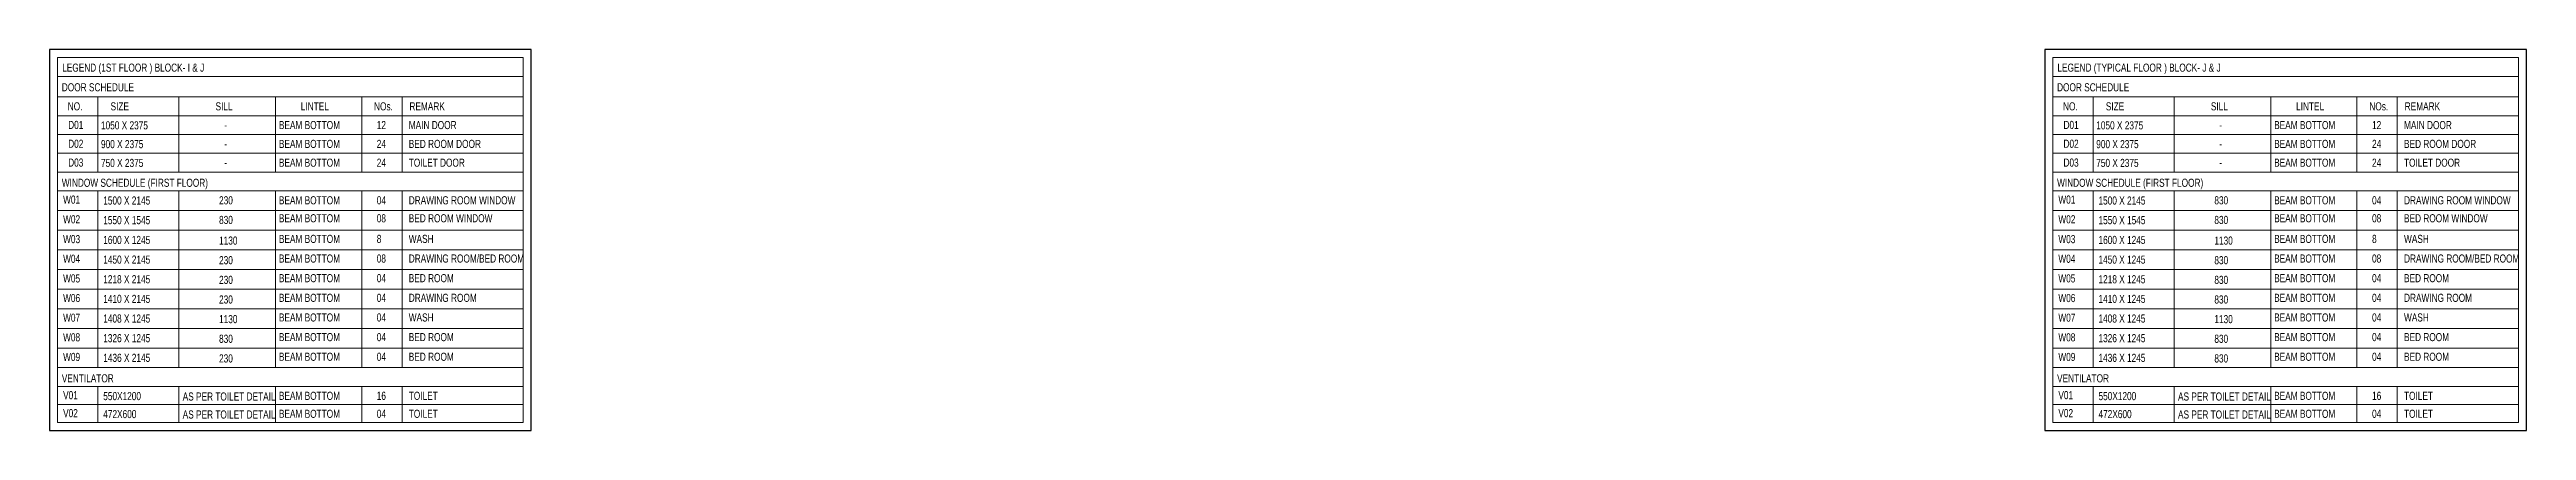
# Model space of a CAD drawing. Header units: inches. Extents: x 822859 to 1009930, y 496782 to 576896.
# Drawn here: x 826119 to 872145, y 569818 to 576896 of the extents above; entities that cross this region are included whole.
import ezdxf

# ---------------------------------------------------------------- set-up
doc = ezdxf.new("R2010")
doc.units = ezdxf.units.IN
doc.header["$LTSCALE"] = 750
doc.header["$MEASUREMENT"] = 0
doc.layers.add('a-Text1-Labels-MSA', color=7, linetype='Continuous', lineweight=13)
doc.styles.add('arial unicode', font='swisscl.ttf', dxfattribs={"height": 165})

msp = doc.modelspace()

# ---------------------------------------------------------------- texts
at = {"layer": 'a-Text1-Labels-MSA', "style": 'arial unicode'}
for s, p in [('DOOR SCHEDULE ', (826347, 576120)), ('LEGEND (1ST FLOOR ) BLOCK- I & J', (826354, 576485)), ('DOOR SCHEDULE ', (863423, 576120)), ('LEGEND (TYPICAL FLOOR ) BLOCK- J & J', (863430, 576485)), ('NO.', (826457, 575766)), ('SIZE', (827253, 575766)), ('SILL', (829204, 575766)), ('LINTEL', (830788, 575766)), ('NOs.', (832149, 575766)), ('REMARK', (832807, 575766)), ('NO.', (863534, 575766)), ('SIZE', (864329, 575766)), ('SILL', (866281, 575766)), ('LINTEL', (867864, 575766)), ('NOs.', (869226, 575766)), ('REMARK', (869883, 575766)), ('D01', (826465, 575420)), ('1050 X 2375', (827075, 575413)), ('-', (829364, 575418)), ('BEAM BOTTOM', (830381, 575418)), ('12', (832199, 575418)), ('MAIN DOOR', (832794, 575418)), ('D01', (863542, 575420)), ('1050 X 2375', (864151, 575413)), ('-', (866440, 575418)), ('BEAM BOTTOM', (867457, 575418)), ('12', (869276, 575418)), ('MAIN DOOR', (869870, 575418)), ('D02', (826465, 575071)), ('D03', (826465, 574721)), ('900 X 2375', (827075, 575064)), ('-', (829364, 575068)), ('BEAM BOTTOM', (830381, 575068)), ('BEAM BOTTOM', (830381, 574719)), ('24', (832199, 575068)), ('24', (832199, 574719)), ('TOILET DOOR', (832794, 574719)), ('BED ROOM DOOR', (832794, 575068)), ('D02', (863542, 575071)), ('D03', (863542, 574721)), ('900 X 2375', (864151, 575064)), ('-', (866440, 575068)), ('BEAM BOTTOM', (867457, 575068)), ('BEAM BOTTOM', (867457, 574719)), ('24', (869276, 575068)), ('24', (869276, 574719)), ('TOILET DOOR', (869870, 574719)), ('BED ROOM DOOR', (869870, 575068)), ('WINDOW SCHEDULE (FIRST FLOOR)', (826347, 574346)), ('750 X 2375', (827075, 574714)), ('-', (829364, 574719)), ('WINDOW SCHEDULE (FIRST FLOOR)', (863423, 574346)), ('750 X 2375', (864151, 574714)), ('-', (866440, 574719)), ('W01', (826371, 574033)), ('1500 X 2145', (827117, 574016)), ('230', (829269, 574020)), ('BEAM BOTTOM', (830381, 574020)), ('04', (832199, 574020)), ('DRAWING ROOM WINDOW', (832794, 574020)), ('W01', (863447, 574033)), ('1500 X 2145', (864193, 574016)), ('830', (866346, 574020)), ('BEAM BOTTOM', (867457, 574020)), ('04', (869276, 574020)), ('DRAWING ROOM WINDOW', (869870, 574020)), ('W02', (826371, 573667)), ('1550 X 1545', (827117, 573651)), ('830', (829269, 573655)), ('BEAM BOTTOM', (830381, 573686)), ('08', (832199, 573686)), ('BED ROOM WINDOW', (832794, 573686)), ('W02', (863447, 573667)), ('1550 X 1545', (864193, 573651)), ('830', (866346, 573655)), ('BEAM BOTTOM', (867457, 573686)), ('08', (869276, 573686)), ('BED ROOM WINDOW', (869870, 573686)), ('W03', (826371, 573299)), ('W04', (826371, 572934)), ('1600 X 1245', (827117, 573283)), ('1450 X 2145', (827117, 572918)), ('230', (829269, 572907)), ('1130', (829269, 573272)), ('BEAM BOTTOM', (830381, 573303)), ('BEAM BOTTOM', (830381, 572938)), ('8', (832199, 573303)), ('08', (832199, 572938)), ('WASH', (832794, 573303)), ('DRAWING ROOM/BED ROOM', (832794, 572938)), ('W03', (863447, 573299)), ('W04', (863447, 572934)), ('1600 X 1245', (864193, 573283)), ('1450 X 1245', (864193, 572918)), ('830', (866346, 572907)), ('1130', (866346, 573272)), ('BEAM BOTTOM', (867457, 573303)), ('BEAM BOTTOM', (867457, 572938)), ('08', (869276, 572938)), ('8', (869276, 573303)), ('WASH', (869870, 573303)), ('DRAWING ROOM/BED ROOM', (869870, 572938)), ('W05', (826371, 572569)), ('1218 X 2145', (827117, 572553)), ('230', (829269, 572542)), ('BEAM BOTTOM', (830381, 572573)), ('04', (832199, 572573)), ('BED ROOM', (832794, 572573)), ('W05', (863447, 572569)), ('1218 X 1245', (864193, 572553)), ('830', (866346, 572542)), ('BEAM BOTTOM', (867457, 572573)), ('04', (869276, 572573)), ('BED ROOM', (869870, 572573)), ('W06', (826371, 572204)), ('1410 X 2145', (827117, 572188)), ('230', (829269, 572177)), ('BEAM BOTTOM', (830381, 572208)), ('04', (832199, 572208)), ('DRAWING ROOM', (832794, 572208)), ('W06', (863447, 572204)), ('1410 X 1245', (864193, 572188)), ('830', (866346, 572177)), ('BEAM BOTTOM', (867457, 572208)), ('04', (869276, 572208)), ('DRAWING ROOM', (869870, 572208)), ('W07', (826371, 571839)), ('1408 X 1245', (827117, 571823)), ('1130', (829269, 571812)), ('BEAM BOTTOM', (830381, 571843)), ('04', (832199, 571843)), ('WASH', (832794, 571843)), ('W07', (863447, 571839)), ('1408 X 1245', (864193, 571823)), ('1130', (866346, 571812)), ('BEAM BOTTOM', (867457, 571843)), ('04', (869276, 571843)), ('WASH', (869870, 571843)), ('W08', (826371, 571474)), ('W09', (826371, 571109)), ('1326 X 1245', (827117, 571458)), ('1436 X 2145', (827117, 571093)), ('830', (829269, 571447)), ('230', (829269, 571082)), ('BEAM BOTTOM', (830381, 571478)), ('BEAM BOTTOM', (830381, 571113)), ('04', (832199, 571478)), ('04', (832199, 571113)), ('BED ROOM', (832794, 571478)), ('BED ROOM', (832794, 571113)), ('W08', (863447, 571474)), ('W09', (863447, 571109)), ('1326 X 1245', (864193, 571458)), ('1436 X 1245', (864193, 571093)), ('830', (866346, 571447)), ('830', (866346, 571082)), ('BEAM BOTTOM', (867457, 571478)), ('BEAM BOTTOM', (867457, 571113)), ('04', (869276, 571478)), ('04', (869276, 571113)), ('BED ROOM', (869870, 571478)), ('BED ROOM', (869870, 571113)), ('VENTILATOR', (826347, 570712)), ('VENTILATOR', (863423, 570712)), ('V01', (826371, 570399)), ('550X1200', (827117, 570382)), ('AS PER TOILET DETAIL ', (828593, 570374)), ('BEAM BOTTOM', (830381, 570387)), ('16', (832199, 570387)), ('TOILET', (832794, 570387)), ('V01', (863447, 570399)), ('550X1200', (864193, 570382)), ('AS PER TOILET DETAIL ', (865670, 570374)), ('BEAM BOTTOM', (867457, 570387)), ('16', (869276, 570387)), ('TOILET', (869870, 570387)), ('V02', (826371, 570065)), ('472X600', (827117, 570048)), ('AS PER TOILET DETAIL ', (828593, 570040)), ('BEAM BOTTOM', (830381, 570053)), ('04', (832199, 570053)), ('TOILET', (832794, 570053)), ('V02', (863447, 570065)), ('472X600', (864193, 570048)), ('AS PER TOILET DETAIL ', (865670, 570040)), ('BEAM BOTTOM', (867457, 570053)), ('04', (869276, 570053)), ('TOILET', (869870, 570053))]:
    msp.add_text(s, height=150, dxfattribs=at).set_placement(p)

# ---------------------------------------------------------------- linework, layer by layer
at = {"layer": 'a-Text1-Labels-MSA'}
for p, q in [((826269, 576394), (834919, 576394)), ((863345, 576394), (871995, 576394)), ((826269, 576016), (834919, 576016)), ((827019, 576016), (827019, 574619)), ((828519, 576016), (828519, 574619)), ((830319, 576016), (830319, 574619)), ((831919, 576016), (831919, 574619)), ((832669, 576016), (832669, 574619)), ((863345, 576016), (871995, 576016)), ((864095, 576016), (864095, 574619)), ((865596, 576016), (865596, 574619)), ((867395, 576016), (867395, 574619)), ((868995, 576016), (868995, 574619)), ((869745, 576016), (869745, 574619)), ((826269, 575667), (834919, 575667)), ((863345, 575667), (871995, 575667)), ((826269, 575318), (834919, 575318)), ((826269, 574968), (834919, 574968)), ((863345, 575318), (871995, 575318)), ((863345, 574968), (871995, 574968)), ((826269, 574619), (834919, 574619)), ((826269, 574619), (834919, 574619)), ((863345, 574619), (871995, 574619)), ((863345, 574619), (871995, 574619)), ((826269, 574270), (834919, 574270)), ((827019, 574270), (827019, 570985)), ((828519, 574270), (828519, 570985)), ((830319, 574270), (830319, 570985)), ((831919, 574270), (831919, 570985)), ((832669, 574270), (832669, 570985)), ((863345, 574270), (871995, 574270)), ((864095, 574270), (864095, 570985)), ((865596, 574270), (865596, 570985)), ((867395, 574270), (867395, 570985)), ((868995, 574270), (868995, 570985)), ((869745, 574270), (869745, 570985)), ((826269, 573905), (834919, 573905)), ((826269, 573540), (834919, 573540)), ((863345, 573905), (871995, 573905)), ((863345, 573540), (871995, 573540)), ((826269, 573175), (834919, 573175)), ((863345, 573175), (871995, 573175)), ((826269, 572810), (834919, 572810)), ((863345, 572810), (871995, 572810)), ((826269, 572445), (834919, 572445)), ((863345, 572445), (871995, 572445)), ((826269, 572080), (834919, 572080)), ((826269, 571715), (834919, 571715)), ((863345, 572080), (871995, 572080)), ((863345, 571715), (871995, 571715)), ((826269, 571350), (834919, 571350)), ((863345, 571350), (871995, 571350)), ((826269, 570985), (834919, 570985)), ((863345, 570985), (871995, 570985)), ((826269, 570636), (834919, 570636)), ((826269, 570302), (834919, 570302)), ((827019, 570636), (827019, 569968)), ((828519, 570636), (828519, 569968)), ((830319, 570636), (830319, 569968)), ((831919, 570636), (831919, 569968)), ((832669, 570636), (832669, 569968)), ((863345, 570636), (871995, 570636)), ((863345, 570302), (871995, 570302)), ((864095, 570636), (864095, 569968)), ((865596, 570636), (865596, 569968)), ((867395, 570636), (867395, 569968)), ((868995, 570636), (868995, 569968)), ((869745, 570636), (869745, 569968))]:
    msp.add_line(p, q, dxfattribs=at)
for points in [[(834919, 569968), (834919, 576746), (826269, 576746), (826269, 569968), (834919, 569968)], [(871995, 569968), (871995, 576746), (863345, 576746), (863345, 569968), (871995, 569968)]]:
    msp.add_lwpolyline(points, dxfattribs=at)
at = {"layer": 'Defpoints', "color": 1}
for points in [[(826119, 569818), (835069, 569818), (835069, 576896), (826119, 576896)], [(863195, 569818), (872145, 569818), (872145, 576896), (863195, 576896)]]:
    msp.add_lwpolyline(points, close=True, dxfattribs=at)

msp.set_redraw_order([(e.dxf.handle, doc.entitydb.next_handle()) for e in msp.query("TEXT MTEXT ATTDEF DIMENSION ARC_DIMENSION")])  # texts and dimensions are drawn at this point

doc.saveas('drawing.dxf')
